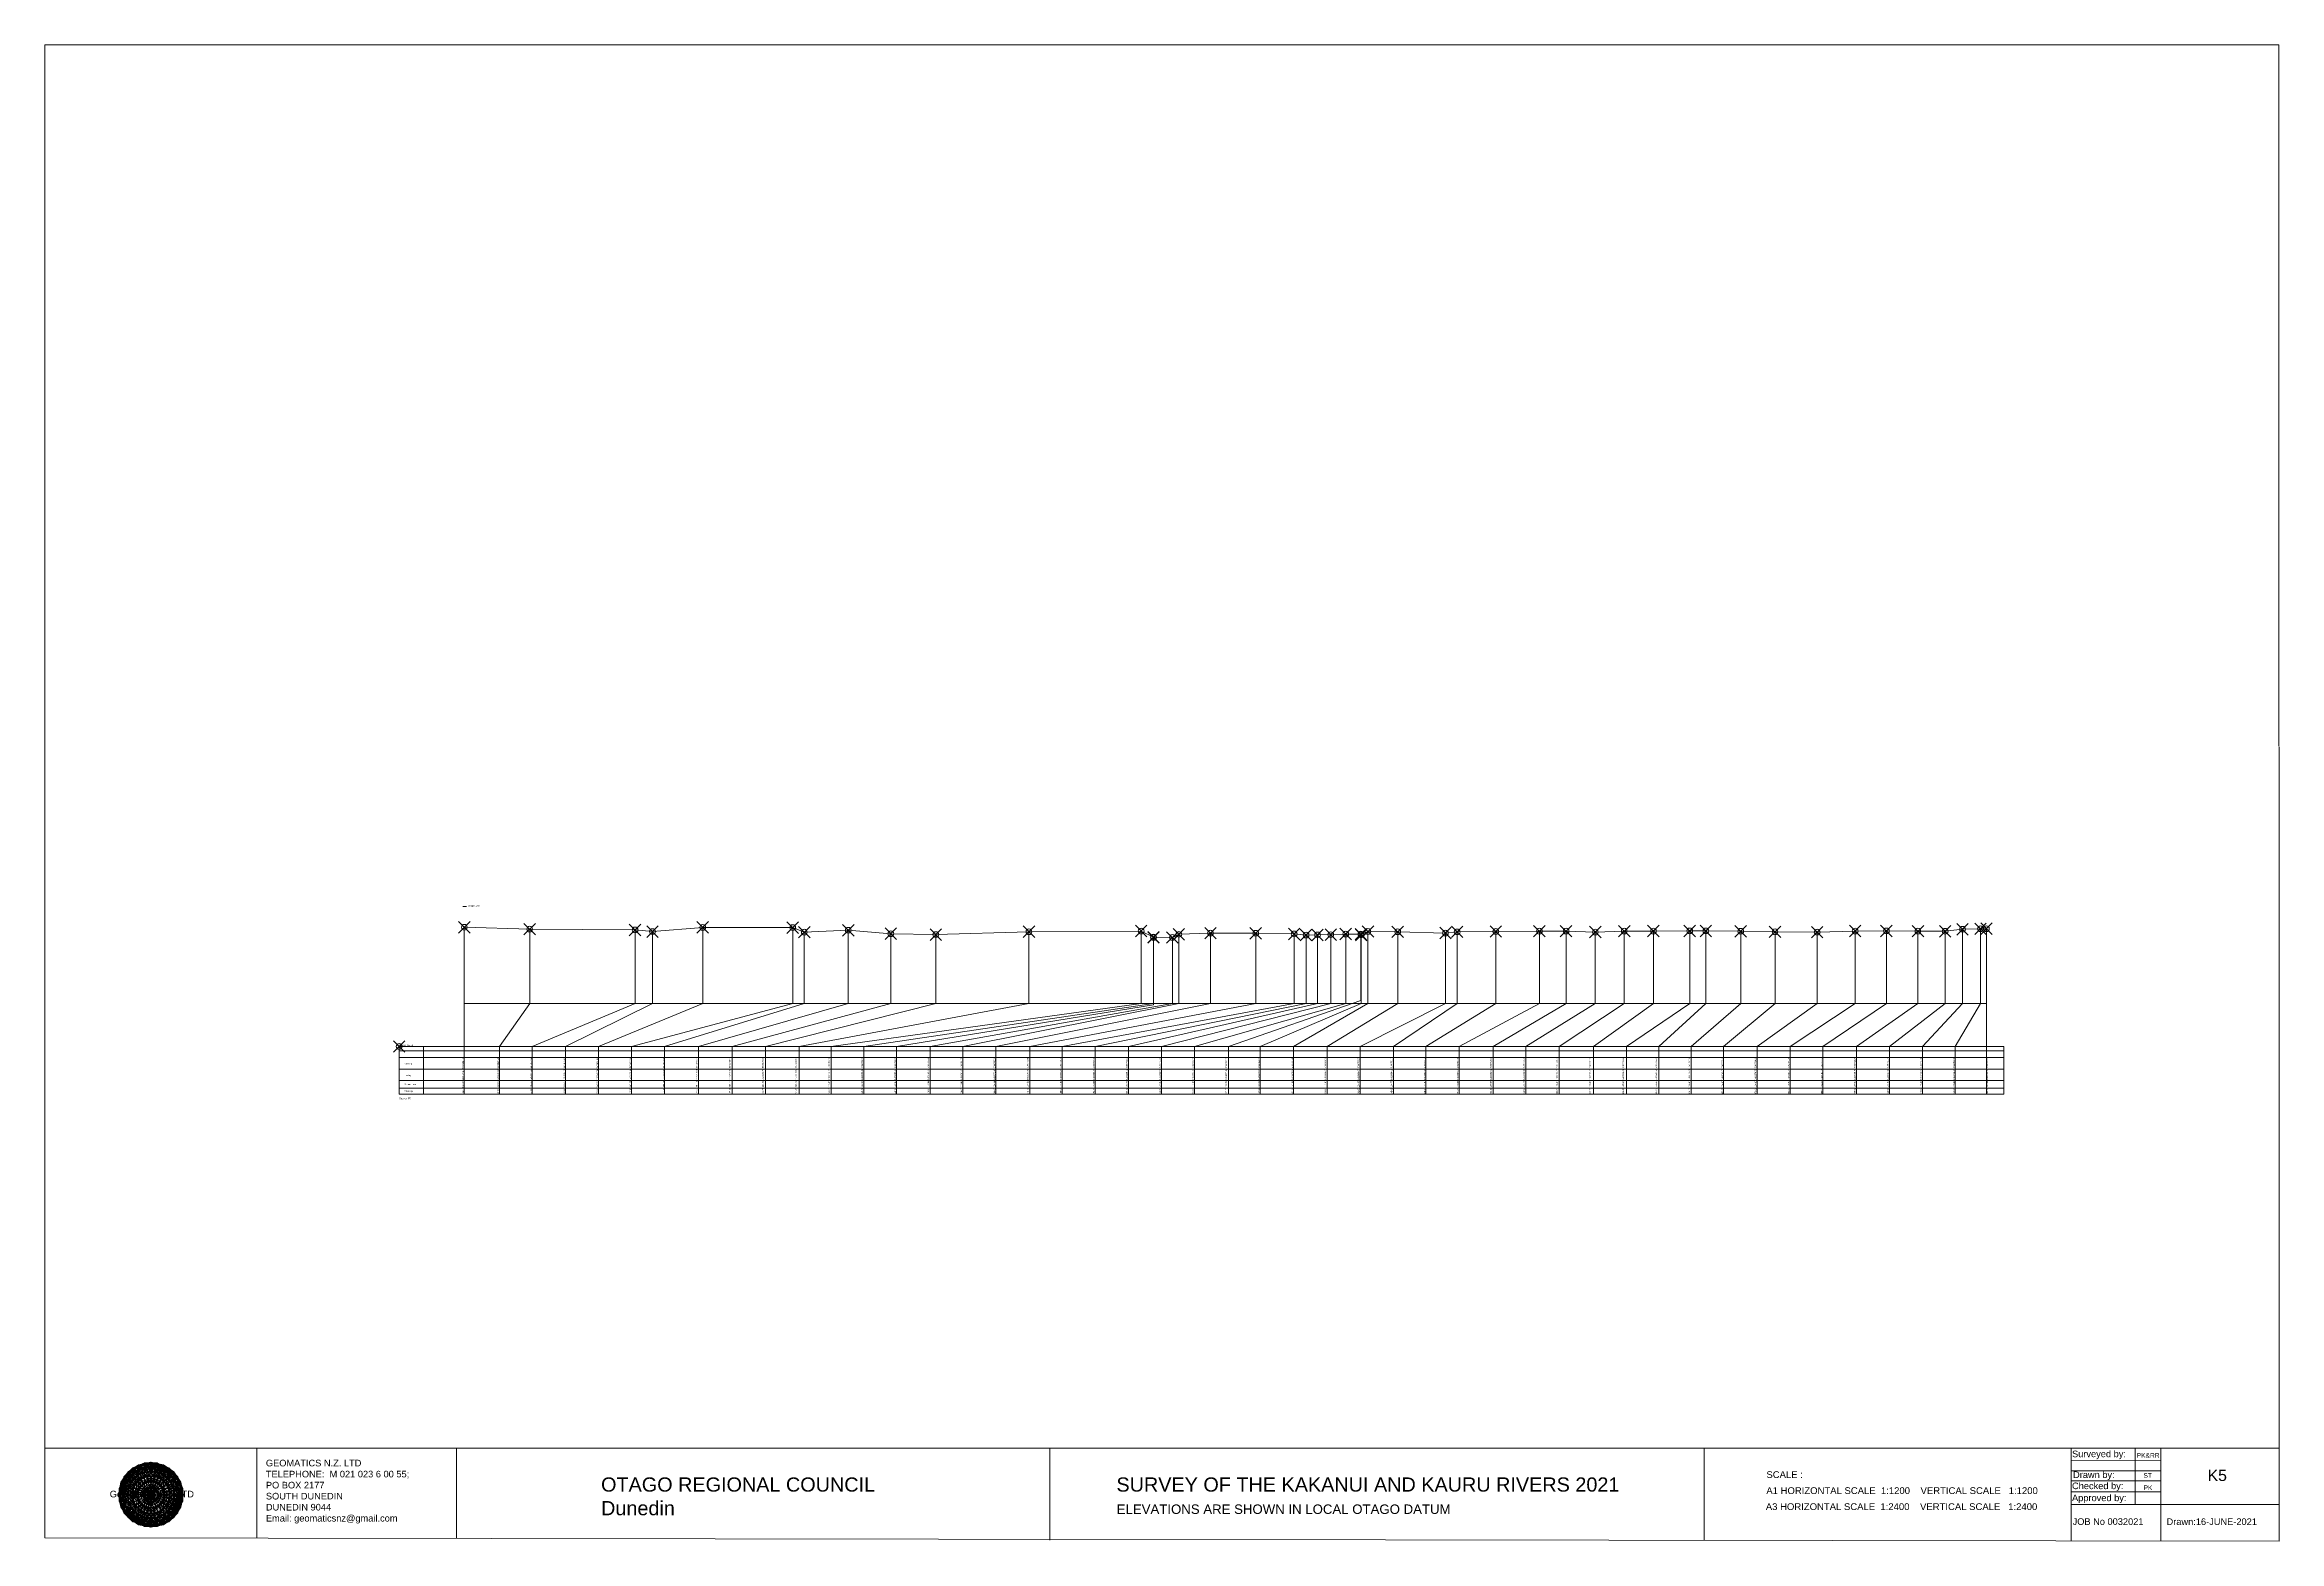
# Model space of a CAD drawing. Header units: millimetres. Extents: x -13548260 to 13046302109, y -19137686871 to 1424966580.
# Drawn here: x -10426309 to -9650710, y -26680 to 492613 of the extents above; entities that cross this region are included whole.
import ezdxf

# ---------------------------------------------------------------- set-up
doc = ezdxf.new("R2010")
doc.units = ezdxf.units.MM
doc.header["$PDMODE"] = 35
doc.header["$PDSIZE"] = 2000
doc.layers.get('0').update_dxf_attribs({"lineweight": 0})
doc.layers.add('geo', color=7, linetype='Continuous', lineweight=0)
doc.styles.get("Standard").update_dxf_attribs({"font": 'arial.ttf'})

# ---------------------------------------------------------------- blocks, each defined once
blk = doc.blocks.new('Geomatics_Circle_SPT')
at = {"layer": 'geo', "color": 2, "linetype": 'Continuous', "lineweight": 0}
for p, q in [((0, 25.2), (-25.2, 0)), ((-24.7, 4.9), (-4.9, 24.7)), ((-24.7, -4.9), (4.9, 24.7)), ((-9.7, 23.3), (-23.3, 9.6)), ((9.7, 23.3), (-23.3, -9.7)), ((-21, 14), (-14, 21)), ((-21, -14), (14, 21)), ((0, 0), (-17.8, 17.8)), ((-14, 21), (21, -14)), ((23.3, -9.7), (-9.7, 23.3)), ((-4.9, 24.7), (24.7, -4.9)), ((25.2, 0), (0, 25.2)), ((0, 0), (17.8, 17.8)), ((4.9, 24.7), (24.7, 4.9)), ((23.3, 9.7), (9.7, 23.3)), ((14, 21), (21, 14)), ((17.8, 18.1), (17.8, 18.1)), ((4.9, -24.7), (-24.7, 4.9)), ((-24.7, 0), (0, -24.7)), ((-23.3, 9.7), (9.7, -23.3)), ((14, -21), (-21, 14)), ((0, 0), (-17.8, -17.8)), ((21, 14), (-14, -21)), ((-9.7, -23.3), (23.3, 9.7)), ((24.7, 4.9), (-4.9, -24.7)), ((0, 0), (17.8, -17.8)), ((0, -24.8), (25.2, 0)), ((-4.9, -24.7), (-24.7, -4.9)), ((-23.3, -9.7), (-9.7, -23.3)), ((-14, -21), (-21, -14)), ((24.7, -4.9), (4.9, -24.7)), ((9.7, -23.3), (23.3, -9.7)), ((21, -14), (14, -21)), ((-17.8, -17.8), (-17.8, -17.8)), ((4.9, -24.7), (4.9, -24.7)), ((18.1, -17.8), (18.1, -17.8))]:
    blk.add_line(p, q, dxfattribs=at)
at = {"layer": 'geo', "color": 1, "linetype": 'Continuous', "lineweight": 0}
for p, q in [((-25.2, 0), (9.7, 23.3)), ((-25.2, 0), (-9.6, 23.3)), ((-4.9, 24.8), (-24.7, -4.9)), ((4.9, 24.7), (-24.7, 4.9)), ((14, 21), (-24.7, -4.9)), ((-14, 21), (-24.7, 4.9)), ((-23.3, 9.7), (0, 25.2)), ((-23.3, -9.6), (0, 25.2)), ((-23.3, -9.6), (17.8, 17.8)), ((-23.3, 9.7), (-17.8, 17.9)), ((-23.3, -9.6), (-17.8, 17.9)), ((-23.3, 9.7), (17.8, 17.8)), ((4.9, 24.8), (-21, -14)), ((-4.9, 24.7), (-21, 14)), ((14, 21), (-21, 14)), ((-14, 21), (-21, -14)), ((-17.9, 17.6), (-17.9, 17.6)), ((-17.8, 17.8), (9.7, 23.3)), ((-17.8, 17.8), (-9.6, 23.3)), ((-17.8, -17.8), (9.7, 23.3)), ((-17.8, -17.8), (-9.7, 23.3)), ((-9.7, -23.3), (-17.8, 17.8)), ((-17.8, 17.8), (9.7, -23.3)), ((-17.8, 17.8), (23.3, -9.6)), ((-17.8, 17.8), (23.3, 9.7)), ((4.9, 24.7), (-14, 21)), ((-4.9, 24.7), (-14, -20.9)), ((0, 0), (-14, 21)), ((-14, 21), (-4.9, -24.7)), ((-14, 21), (-14, 21)), ((24.7, -4.9), (-14, 21)), ((21, 14), (-14, 21)), ((-9.8, 23.1), (-9.8, 23.1)), ((-9.7, 23.3), (0, 25.2)), ((-9.7, 23.3), (0, -25.2)), ((-9.7, -23.3), (0, 25.2)), ((-9.6, 23.3), (17.8, -17.8)), ((-9.6, 23.3), (25.2, 0)), ((-9.6, 23.3), (17.8, 17.8)), ((-9.6, -23.3), (17.8, 17.9)), ((0, 0), (-4.9, 24.7)), ((-4.9, 24.7), (-4.9, 24.7)), ((21, -14), (-4.9, 24.7)), ((24.8, 4.9), (-4.9, 24.7)), ((14, 21), (-4.9, 24.7)), ((-0.2, 25.1), (-0.2, 25.1)), ((0, 25.2), (9.7, -23.3)), ((0, 25.2), (23.3, -9.7)), ((0, 25.2), (23.3, 9.7)), ((0, 25.2), (9.7, 23.3)), ((0, 0), (4.9, 24.7)), ((0, -25.2), (9.7, 23.3)), ((0, 0), (14, 21)), ((21, 14), (4.9, 24.8)), ((14, -21), (4.9, 24.7)), ((24.7, -4.9), (4.9, 24.7)), ((4.9, 24.7), (4.9, 24.7)), ((4.9, -24.7), (14, 21)), ((9.4, 23.3), (9.4, 23.3)), ((9.7, 23.3), (17.8, -17.8)), ((9.7, 23.3), (25.2, 0)), ((9.7, 23.3), (17.8, 17.9)), ((17.8, 17.8), (9.7, -23.3)), ((21, -14), (14, 21)), ((24.7, 4.9), (14, 21)), ((14, 21), (14, 21)), ((17.6, 17.9), (17.6, 17.9)), ((17.8, 17.8), (23.3, -9.7)), ((17.8, 17.8), (23.3, 9.7)), ((-25.2, 0), (23.3, 9.7)), ((-25.2, 0), (-23.3, 9.7)), ((-23.3, -9.7), (-25.2, 0)), ((-9.6, -23.3), (-25.2, 0)), ((9.7, -23.3), (-25.2, 0)), ((21, 14), (-24.7, 4.9)), ((-21, 14), (-24.7, -4.9)), ((0, 0), (-24.7, 4.9)), ((-24.7, 4.9), (-21, -14)), ((-24.7, 4.9), (-4.9, -24.7)), ((-24.7, 4.9), (14, -21)), ((-24.7, 4.9), (-24.7, 4.9)), ((0, 0), (-24.7, -4.9)), ((-17.8, -17.8), (-23.3, 9.7)), ((0, -25.2), (-23.3, 9.7)), ((-23.3, 9.7), (17.8, -17.8)), ((-23.3, 9.7), (25.2, 0)), ((-23.3, 9.4), (-23.3, 9.4)), ((-23.3, -9.7), (25.2, 0)), ((0, 0), (-21, 14)), ((-21, 14), (-14, -21)), ((-21, 14), (4.9, -24.7)), ((-21, 14), (-21, 14)), ((24.7, 4.9), (-21, 14)), ((0, 0), (-21, -14)), ((-17.8, -17.8), (23.3, 9.7)), ((-14, -21), (24.7, 4.9)), ((0, 0), (-14, -21)), ((25.2, 0), (-9.6, -23.3)), ((-4.9, -24.7), (21, 14)), ((0, 0), (-4.9, -24.7)), ((0, 0), (21, 14)), ((23.3, 9.7), (0, -25.2)), ((0, 0), (24.8, 4.9)), ((0, 0), (4.9, -24.7)), ((0, 0), (14, -21)), ((0, 0), (21, -14)), ((0, 0), (24.8, -4.9)), ((4.9, -24.7), (24.7, 4.9)), ((25.2, 0), (9.7, -23.3)), ((14, -21), (21, 14)), ((23.3, 9.7), (17.8, -17.8)), ((24.7, -4.9), (21, 14)), ((21, 14), (21, 14)), ((21, -14), (24.7, 4.9)), ((23.1, 9.8), (23.1, 9.8)), ((23.3, 9.7), (25.2, 0)), ((25.2, 0), (23.3, -9.6)), ((24.7, 4.9), (24.7, 4.9)), ((25.1, 0.2), (25.1, 0.2)), ((-25.2, 0), (23.3, -9.7)), ((-25.1, -0.2), (-25.1, -0.2)), ((-24.7, -4.9), (-24.7, -4.9)), ((-24.7, -4.9), (-14, -21)), ((-24.7, -4.9), (4.9, -24.7)), ((-24.7, -4.9), (21, -14)), ((-17.8, -17.8), (-23.3, -9.7)), ((0, -25.2), (-23.3, -9.6)), ((17.8, -17.8), (-23.3, -9.6)), ((-23.1, -9.8), (-23.1, -9.8)), ((-21, -14), (24.7, -4.9)), ((-21, -14), (-21, -14)), ((-21, -14), (-4.9, -24.7)), ((-21, -14), (14, -21)), ((23.3, -9.7), (-17.8, -17.8)), ((-14, -21), (21, -14)), ((-4.9, -24.7), (24.7, -4.9)), ((23.3, -9.6), (0, -25.2)), ((4.9, -24.7), (21, -14)), ((14, -21), (24.7, -4.9)), ((23.3, -9.6), (17.8, -17.8)), ((21, -14), (21, -14)), ((23.3, -9.4), (23.3, -9.4)), ((24.7, -4.9), (24.7, -4.9)), ((-9.6, -23.3), (-17.8, -17.8)), ((9.7, -23.3), (-17.8, -17.8)), ((-17.6, -17.9), (-17.6, -17.9)), ((-14, -21), (-14, -21)), ((-14, -21), (4.9, -24.7)), ((17.8, -17.8), (-9.7, -23.3)), ((0, -25.2), (-9.7, -23.3)), ((-9.4, -23.3), (-9.4, -23.3)), ((-4.9, -24.7), (14, -21)), ((-4.9, -24.7), (-4.9, -24.7)), ((9.7, -23.3), (0, -25.2)), ((0.2, -25.1), (0.2, -25.1)), ((4.9, -24.7), (4.9, -24.7)), ((17.8, -17.8), (9.7, -23.3)), ((9.8, -23.1), (9.8, -23.1)), ((14, -21), (14, -21)), ((17.9, -17.6), (17.9, -17.6))]:
    blk.add_line(p, q, dxfattribs=at)
at = {"layer": 'geo', "color": 114, "linetype": 'Continuous', "lineweight": 0}
for p, q in [((17.9, 17.8), (-25.2, 0)), ((-24.7, 4.9), (14, 21)), ((9.7, 23.3), (-23.3, 9.7)), ((-20.9, 14), (4.9, 24.7)), ((0, 25.2), (-17.8, 17.8)), ((-17.8, 17.8), (0, -25.2)), ((-14, 21), (-4.9, 24.7)), ((4.9, -24.7), (-14, 21)), ((0, 0), (-9.7, 23.3)), ((-4.9, 24.7), (14, -21)), ((17.8, -17.8), (0, 25.2)), ((0, 0), (9.7, 23.3)), ((4.9, 24.7), (21, -14)), ((23.3, -9.7), (9.7, 23.3)), ((14, 21), (24.7, -4.9)), ((25.2, 0), (17.8, 17.8)), ((-24.7, -4.9), (21, 14)), ((-14, -21), (-24.7, 4.9)), ((0, 0), (-23.3, 9.7)), ((-23.3, 9.7), (-9.7, -23.3)), ((0, 0), (-23.3, -9.7)), ((-4.9, -24.7), (-21, 14)), ((24.8, 4.9), (-20.9, -14)), ((0, 0), (-9.7, -23.3)), ((0, 0), (23.3, 9.7)), ((0, 0), (9.7, -23.3)), ((0, 0), (23.3, -9.7)), ((21, 14), (24.7, 4.9)), ((-25.2, 0), (-17.8, -17.8)), ((-21, -14), (-24.7, -4.9)), ((-17.8, -17.8), (25.2, 0)), ((24.8, -4.9), (-14, -21)), ((-9.6, -23.3), (23.3, -9.7)), ((21, -14), (-4.9, -24.8)), ((0, -25.2), (17.9, -17.8)), ((14, -21), (4.9, -24.8))]:
    blk.add_line(p, q, dxfattribs=at)
at = {"layer": 'geo', "color": 250, "linetype": 'Continuous', "lineweight": 0}
for p, q in [((-17.8, 17.8), (17.8, 17.8)), ((-17.8, -17.8), (-17.8, 17.8)), ((-14, 21), (-14, 21)), ((14, 21), (-14, 21)), ((-14, 20.9), (-14, -21)), ((-9.7, 23.3), (9.7, 23.3)), ((-9.7, -23.3), (-9.7, 23.3)), ((-4.9, 24.7), (4.9, 24.7)), ((-4.9, 24.7), (-4.9, -24.7)), ((0, 0), (0, 25.2)), ((4.9, 24.7), (4.9, -24.7)), ((9.7, -23.3), (9.7, 23.3)), ((14, 21), (14, -21)), ((17.8, -17.8), (17.8, 17.8)), ((0, 0), (-25.2, 0)), ((24.7, 4.9), (-24.7, 4.9)), ((-24.7, 4.9), (-24.7, -4.9)), ((-23.3, 9.7), (23.3, 9.7)), ((-23.3, 9.7), (-23.3, 9.7)), ((-23.3, -9.7), (-23.3, 9.7)), ((21, 14), (-21, 14)), ((-21, 14), (-21, -14)), ((0, 0), (0, -25.2)), ((0, 0), (25.2, 0)), ((21, 14), (21, 14)), ((21, -14), (21, 14)), ((23.3, 9.7), (23.3, -9.7)), ((24.7, 4.9), (24.7, 4.9)), ((24.7, -4.9), (24.7, 4.9)), ((-24.7, -4.9), (24.7, -4.9)), ((23.3, -9.7), (-23.3, -9.7)), ((-21, -14), (21, -14)), ((17.8, -17.8), (-17.8, -17.8)), ((-14, -21), (14, -21)), ((9.7, -23.3), (-9.7, -23.3)), ((-4.9, -24.7), (4.9, -24.7))]:
    blk.add_line(p, q, dxfattribs=at)
blk = doc.blocks.new('GeomaticsNZ TITLE BLOCK')
at = {"color": 7, "linetype": 'Continuous', "lineweight": 0}
for p, q in [((0, 94.9), (0, 1579.2)), ((0, 1579.2), (2363.4, 1579.2)), ((2363.4, 1579.2), (2364, 94.9)), ((2364, 94.9), (0, 94.9)), ((0, 94.9), (0, 0)), ((15.9, 94.9), (2364, 94.9)), ((224.3, 95.2), (224.3, -0.3)), ((2364, 94.9), (382.6, 94.9)), ((435.8, 95.2), (435.8, -0.7)), ((1063.4, 94.9), (1063.4, -2.4)), ((1755.4, 94.9), (1755.4, -2.6)), ((2143.9, 94.9), (2143.7, -3)), ((2211.5, 94.9), (2211.5, 36.1)), ((2238.6, 94.8), (2238.6, -3.2)), ((2364, -3.5), (2364, 94.9)), ((2143.9, 81.9), (2238.6, 81.7)), ((2143.9, 71), (2238.6, 71)), ((2143.6, 60.4), (2238.6, 60.4)), ((2143.8, 48.6), (2238.6, 48.6)), ((2143.8, 35.4), (2364, 35.3)), ((0, 0), (2364, -3.5))]:
    blk.add_line(p, q, dxfattribs=at)
at = {"color": 7, "linetype": 'Continuous', "lineweight": 0, "xscale": 1.36, "yscale": 1.36, "zscale": 1.36}
blk.add_blockref('Geomatics_Circle_SPT', (112.4, 45.7), dxfattribs=at)
at = {"color": 7, "linetype": 'Continuous', "lineweight": 0}
for s, p in [('PK&RR', (2213.2, 84.8)), ('ST', (2220.3, 63.6)), ('PK', (2220.4, 50.6))]:
    blk.add_text(s, height=5, dxfattribs=at).set_placement(p)
at = {"color": 7, "linetype": 'Continuous', "lineweight": 0, "attachment_point": 1}
for s, width, heights, insert, char_height in [('{\\C256;GEOMATICS N.Z. LTD                   \\PTELEPHONE:  M 021 023 6 00 55;\\PPO BOX 2177\\PSOUTH DUNEDIN\\PDUNEDIN 9044\\PEmail: geomaticsnz@gmail.com}', 3535.727, [94.7], (234, 82.7), 7), ('{\\C256;Surveyed by:}', 3535.727, [0], (2144.7, 92.4), 7), ('{\\C256;Geomatics N.Z. LTD                   }', 125.079, [15.8], (68.8, 49.9), 7), ('{\\C256;OTAGO REGIONAL COUNCIL\\PDunedin}', 3535.727, [0], (588.6, 64), 15), ('{\\C256;SURVEY OF THE KAKANUI AND KAURU RIVERS 2021}', 3535.727, [0], (1133.8, 64), 15), ('{\\C256;Checked by:}', 3535.727, [0], (2144.7, 58.6), 7), ('{\\C256;Drawn by:}', 3535.727, [0], (2145.8, 70.4), 7), ('{\\C256;ELEVATIONS ARE SHOWN IN LOCAL OTAGO DATUM}', 3535.727, [0], (1134.1, 35.4), 10), ('{\\C256;Approved by:}', 3535.727, [0], (2144.7, 45.9), 7), ('{\\C256;JOB No 0032021}', 3535.727, [0], (2145.3, 20.8), 7), ('{\\C256;Drawn:16-JUNE-2021}', 3535.727, [0], (2244.7, 20.7), 7)]:
    blk.add_mtext_dynamic_manual_height_columns(s, width=width, gutter_width=159, heights=heights, dxfattribs=dict(at, insert=insert, char_height=char_height))

msp = doc.modelspace()

# ---------------------------------------------------------------- linework, layer by layer
at = {"color": 1, "linetype": 'Continuous', "lineweight": 0}
msp.add_line((-10281214.561, 193596.237), (-10279922.595, 193596.237), dxfattribs=at)
at = {"color": 7}
for p, q in [((-10280659.332, 186365), (-10280659.332, 159896.811)), ((-10197926.363, 186329), (-10197926.363, 159896.811)), ((-10166685.511, 186251), (-10166685.511, 159896.811)), ((-10257981.899, 185736), (-10257981.899, 159896.811)), ((-10221408.313, 185448), (-10221408.313, 159896.811)), ((-10215349.025, 184868), (-10215349.025, 159896.811)), ((-10162654.491, 184691), (-10162654.491, 159896.811)), ((-10147401.987, 185332), (-10147401.987, 159896.811)), ((-10132611.808, 184143), (-10132611.808, 159896.811)), ((-10117003.673, 183824), (-10117003.673, 159896.811)), ((-10084683.705, 184825), (-10084683.705, 159896.811)), ((-10045726.491, 185057), (-10045726.491, 159896.811)), ((-10041460.219, 182948), (-10041460.219, 159896.811)), ((-10041437.016, 182808), (-10041437.016, 159896.811)), ((-10034909.149, 182838), (-10034909.149, 159896.811)), ((-10032652.986, 183928), (-10032652.986, 159896.811)), ((-10021684.139, 184339), (-10021684.139, 159896.811)), ((-10005984.426, 184300), (-10005984.426, 159896.811)), ((-9992645.659, 184050), (-9992645.659, 159896.811)), ((-9988502.412, 183811), (-9988502.412, 159896.811)), ((-9984520.789, 183811), (-9984520.789, 159896.811)), ((-9979930.612, 183811), (-9979930.612, 159896.811)), ((-9974741.066, 184021), (-9974741.066, 159896.811)), ((-9969508.754, 183982), (-9969508.754, 160941.186)), ((-9969378.326, 183702), (-9969378.326, 159896.811)), ((-9967015.854, 184922), (-9967015.854, 159896.811)), ((-9956706.331, 184812), (-9956706.331, 159896.811)), ((-9940128.75, 184373), (-9940128.75, 159896.811)), ((-9936059.803, 184773), (-9936059.803, 159896.811)), ((-9922642.31, 184914), (-9922642.31, 159896.811)), ((-9907538.972, 185035), (-9907538.972, 159896.811)), ((-9898272.087, 185045), (-9898272.087, 159896.811)), ((-9888107.786, 184726), (-9888107.786, 159896.811)), ((-9878071.32, 185046), (-9878071.32, 159896.811)), ((-9867964.445, 185077), (-9867964.445, 159896.811)), ((-9855336.3, 185098), (-9855336.3, 159896.811)), ((-9849743.475, 185108), (-9849743.475, 159896.811)), ((-9837633.093, 184999), (-9837633.093, 159896.811)), ((-9825744.628, 184799), (-9825744.628, 159896.811)), ((-9811117.817, 184690), (-9811117.817, 159896.811)), ((-9797936.053, 185071), (-9797936.053, 159896.811)), ((-9787082.776, 185101), (-9787082.776, 159896.811)), ((-9776120.539, 185012), (-9776120.539, 159896.811)), ((-9766697.767, 184972), (-9766697.767, 159896.811)), ((-9760649.621, 185683), (-9760649.621, 159896.811)), ((-9754433.866, 185833), (-9754433.866, 159896.811)), ((-9752363.023, 185883), (-9752363.023, 128457.071)), ((-10280659.332, 159896.811), (-9752363.023, 159896.811)), ((-10280659.332, 159896.811), (-10280659.332, 128457.071)), ((-10257981.899, 159896.811), (-10268436.984, 145000)), ((-10221408.313, 159896.811), (-10257097.599, 145000)), ((-10215349.025, 159896.811), (-10245523.38, 145000)), ((-10197926.363, 159896.811), (-10234090.758, 145000)), ((-10166685.511, 159896.811), (-10222606.432, 145000)), ((-10211151.651, 145000), (-10162654.491, 159896.811)), ((-10147401.987, 159896.811), (-10199381.383, 145000)), ((-10187640.328, 145000), (-10132611.808, 159896.811)), ((-10117003.673, 159896.811), (-10176141.85, 145000)), ((-10164487.978, 145000), (-10084683.705, 159896.811)), ((-10045726.491, 159896.811), (-10153323.726, 145000)), ((-10142024.373, 145000), (-10041437.016, 159896.811)), ((-10041437.016, 159493.074), (-10130656.376, 145000)), ((-10034909.149, 159896.811), (-10118924.44, 145000)), ((-10107640.637, 145000), (-10032652.986, 159896.811)), ((-10096133.252, 145000), (-10021684.139, 159896.811)), ((-10005984.426, 159896.811), (-10084412.268, 145000)), ((-10073182.181, 145000), (-9992645.659, 159896.811)), ((-9988502.412, 159896.811), (-10061762.323, 145000)), ((-10050138.385, 145000), (-9984520.789, 159896.811)), ((-10041437.016, 159896.811), (-10041437.016, 159493.074)), ((-9979930.612, 159896.811), (-10038700.588, 145000)), ((-9974741.066, 159896.811), (-10027208.286, 145000)), ((-9969508.754, 160941.186), (-10015372.14, 145000)), ((-9969378.326, 159896.811), (-10004442.057, 145000)), ((-9967015.854, 159896.811), (-9992918.043, 145000)), ((-9956706.331, 159896.811), (-9981189.628, 145000)), ((-9940128.75, 159896.811), (-9969693.549, 145000)), ((-9936059.803, 159896.811), (-9958197.482, 145000)), ((-9922642.31, 159896.811), (-9946907.971, 145000)), ((-9907538.972, 159896.811), (-9935369.106, 145000)), ((-9898272.087, 159896.811), (-9923578.189, 145000)), ((-9888107.786, 159896.811), (-9912264.552, 145000)), ((-9878071.32, 159896.811), (-9900696.163, 145000)), ((-9867964.445, 159896.811), (-9888776.776, 145000)), ((-9855336.3, 159896.811), (-9877308.911, 145000)), ((-9849743.475, 159896.811), (-9866051.867, 145000)), ((-9837633.093, 159896.811), (-9854862.79, 145000)), ((-9825744.628, 159896.811), (-9843598.148, 145000)), ((-9811117.817, 159896.811), (-9831972.667, 145000)), ((-9797936.053, 159896.811), (-9820522.507, 145000)), ((-9787082.776, 159896.811), (-9809185.899, 145000)), ((-9776120.539, 159896.811), (-9797506.191, 145000)), ((-9766697.767, 159896.811), (-9786030.717, 145000)), ((-9760649.621, 159896.811), (-9774531.495, 145000)), ((-9754433.866, 159896.811), (-9763260.055, 145000)), ((-10303277.688, 145000), (-9746336.878, 145000)), ((-10268436.984, 128457.071), (-10268436.984, 145000)), ((-10257097.599, 128457.071), (-10257097.599, 145000)), ((-10245523.38, 128457.071), (-10245523.38, 145000)), ((-10234090.758, 128457.071), (-10234090.758, 145000)), ((-10222606.432, 128457.071), (-10222606.432, 145000)), ((-10211151.651, 128457.071), (-10211151.651, 145000)), ((-10199381.383, 128457.071), (-10199381.383, 145000)), ((-10187640.328, 128457.071), (-10187640.328, 145000)), ((-10176141.85, 128457.071), (-10176141.85, 145000)), ((-10164487.978, 128457.071), (-10164487.978, 145000)), ((-10153323.726, 128457.071), (-10153323.726, 145000)), ((-10142024.373, 128457.071), (-10142024.373, 145000)), ((-10130656.376, 128457.071), (-10130656.376, 145000)), ((-10118924.44, 128457.071), (-10118924.44, 145000)), ((-10107640.637, 128457.071), (-10107640.637, 145000)), ((-10096133.252, 128457.071), (-10096133.252, 145000)), ((-10084412.268, 128457.071), (-10084412.268, 145000)), ((-10073182.181, 128457.071), (-10073182.181, 145000)), ((-10061762.323, 128457.071), (-10061762.323, 145000)), ((-10050138.385, 128457.071), (-10050138.385, 145000)), ((-10038700.588, 128457.071), (-10038700.588, 145000)), ((-10027208.286, 128457.071), (-10027208.286, 145000)), ((-10015372.14, 128457.071), (-10015372.14, 145000)), ((-10004442.057, 128457.071), (-10004442.057, 145000)), ((-9992918.043, 128457.071), (-9992918.043, 145000)), ((-9981189.628, 128457.071), (-9981189.628, 145000)), ((-9969693.549, 128457.071), (-9969693.549, 145000)), ((-9958197.482, 128457.071), (-9958197.482, 145000)), ((-9946907.971, 128457.071), (-9946907.971, 145000)), ((-9935369.106, 128457.071), (-9935369.106, 145000)), ((-9923578.189, 128457.071), (-9923578.189, 145000)), ((-9912264.552, 128457.071), (-9912264.552, 145000)), ((-9900696.163, 128457.071), (-9900696.163, 145000)), ((-9888776.776, 128457.071), (-9888776.776, 145000)), ((-9877308.911, 128457.071), (-9877308.911, 145000)), ((-9866051.867, 128457.071), (-9866051.867, 145000)), ((-9854862.79, 128457.071), (-9854862.79, 145000)), ((-9843598.148, 128457.071), (-9843598.148, 145000)), ((-9831972.667, 128457.071), (-9831972.667, 145000)), ((-9820522.507, 128457.071), (-9820522.507, 145000)), ((-9809185.899, 128457.071), (-9809185.899, 145000)), ((-9797506.191, 128457.071), (-9797506.191, 145000)), ((-9786030.717, 128457.071), (-9786030.717, 145000)), ((-9774531.495, 128457.071), (-9774531.495, 145000)), ((-9763260.055, 128457.071), (-9763260.055, 145000))]:
    msp.add_line(p, q, dxfattribs=at)
at = {"color": 7, "lineweight": 0}
for p, q in [((-10303277.688, 145000), (-10303277.688, 128457.071)), ((-10303277.688, 143485.828), (-9746336.878, 143485.828)), ((-10303277.688, 141179.062), (-9746336.878, 141179.062)), ((-10294841.053, 145000), (-10294841.053, 128457.071)), ((-9746336.878, 128457.071), (-9746336.878, 145000)), ((-10303277.688, 137113.666), (-9746336.878, 137113.666)), ((-10303277.688, 133169.459), (-9746336.878, 133169.459)), ((-10303277.688, 130596.644), (-9746336.878, 130596.644)), ((-10303277.688, 128457.071), (-9746336.878, 128457.071))]:
    msp.add_line(p, q, dxfattribs=at)
at = {"color": 1}
msp.add_lwpolyline([(-10280659.332, 186365), (-10257981.899, 185736), (-10221408.313, 185448), (-10215349.025, 184868), (-10197926.363, 186329), (-10166685.511, 186251), (-10162654.491, 184691), (-10147401.987, 185332), (-10132611.808, 184143), (-10117003.673, 183824), (-10084683.705, 184825), (-10045726.491, 185057), (-10041460.219, 182948), (-10041460.219, 182948), (-10034909.149, 182838), (-10032652.986, 183928), (-10021684.139, 184339), (-10005984.426, 184300), (-9992645.659, 184050), (-9988502.412, 183671), (-9984520.789, 183701), (-9979930.612, 183811), (-9974741.066, 184021), (-9969508.754, 183982), (-9969378.326, 183702), (-9967015.854, 184922), (-9956706.331, 184812), (-9940128.75, 184373), (-9936059.803, 184773), (-9922642.31, 184914), (-9907538.972, 185035), (-9898272.087, 185045), (-9888107.786, 184726), (-9878071.32, 185046), (-9867964.445, 185077), (-9855336.3, 185098), (-9849743.475, 185108), (-9837633.093, 184999), (-9825744.628, 184799), (-9811117.817, 184690), (-9797936.053, 185071), (-9787082.776, 185101), (-9776120.539, 185012), (-9766697.767, 184972), (-9760649.621, 185683), (-9754433.866, 185833), (-9752363.023, 185883)], dxfattribs=at)
at = {"color": 7}
for p in [(-10280659.332, 186365), (-10257981.899, 185736), (-10221408.313, 185448), (-10215349.025, 184868), (-10197926.363, 186329), (-10166685.511, 186251), (-10162654.491, 184691), (-10147401.987, 185332), (-10084683.705, 184825), (-10045726.491, 185057), (-10021684.139, 184339), (-10005984.426, 184300), (-9967015.854, 184922), (-9956706.331, 184812), (-9940128.75, 184373), (-9936059.803, 184773), (-9922642.31, 184914), (-9907538.972, 185035), (-9898272.087, 185045), (-9888107.786, 184726), (-9878071.32, 185046), (-9867964.445, 185077), (-9855336.3, 185098), (-9849743.475, 185108), (-9837633.093, 184999), (-9825744.628, 184799), (-9811117.817, 184690), (-9797936.053, 185071), (-9787082.776, 185101), (-9776120.539, 185012), (-9766697.767, 184972), (-9760649.621, 185683), (-9754433.866, 185833), (-9752363.023, 185883), (-10132611.808, 184143), (-10117003.673, 183824), (-10041460.219, 182948), (-10041437.016, 182808), (-10034909.149, 182838), (-10032652.986, 183928), (-9992645.659, 184050), (-9988502.412, 183671), (-9984520.789, 183701), (-9979930.612, 183811), (-9974741.066, 184021), (-9969508.754, 183982), (-9969378.326, 183702)]:
    msp.add_point(p, dxfattribs=at)
at = {"color": 7, "lineweight": 0}
msp.add_point((-10303277.688, 144999.998), dxfattribs=at)

# ---------------------------------------------------------------- block references
at = {"color": 7, "lineweight": 0, "xscale": 328.0893611588879, "yscale": 328.0893611588879, "zscale": 328.0893611588879}
msp.add_blockref('GeomaticsNZ TITLE BLOCK', (-10426309.109, -25517.453), dxfattribs=at)

# ---------------------------------------------------------------- texts
at = {"linetype": 'Continuous', "lineweight": 0}
msp.add_text('Ground Level', height=500, dxfattribs=at).set_placement((-10279319.42, 193574.033))
at = {"color": 7, "lineweight": 0}
for s, height, p in [('DATUM 145.00', 500, (-10303277.674, 145176.553)), ('Ground Level', 500, (-10301422.355, 131604.404)), ('Easting', 500, (-10301444.1, 134732.596)), ('Northing', 500, (-10301441.639, 138778.378)), ('Section K5', 601.4869, (-10303277.688, 126712.008)), ('Chainage', 500, (-10301419.483, 129294.064)), ('SCALE :  ', 2361.2187, (-9828728.662, -4728.688)), ('K5', 3935.3645, (-9675616.477, -5762.706)), ('A3 HORIZONTAL SCALE  1:2400    VERTICAL SCALE   1:2400 ', 2361.21869, (-9828930.035, -15842.361)), ('A1 HORIZONTAL SCALE  1:1200    VERTICAL SCALE   1:1200 ', 2361.21869, (-9828752.817, -10285.524))]:
    msp.add_text(s, height=height, dxfattribs=at).set_placement(p)
at = {"color": 7}
for s, p in [('1.08     186.37  1423122.01  5003854.10', (-10280805.433, 128381.014)), ('23.76   185.74  1423145.38  5003848.43', (-10268672.583, 128436.608)), ('60.33   185.45  1423180.54  5003838.36', (-10257187.881, 128430.809)), ('66.39   184.87  1423186.33  5003836.57', (-10245703.179, 128430.809)), ('83.81   186.33  1423203.09  5003831.81', (-10234218.476, 128428.763)), ('115.05  186.25  1423233.04  5003822.92', (-10222733.774, 128381.014)), ('119.08  184.69  1423236.95  5003821.93', (-10211249.071, 128381.014)), ('134.34  185.33  1423251.61  5003817.72', (-10199764.369, 128381.014)), ('149.13  184.14  1423265.78  5003813.48', (-10188279.667, 128381.014)), ('164.73  183.82  1423280.79  5003809.20', (-10176794.964, 128381.014)), ('197.05  184.83  1423311.82  5003800.16', (-10165310.262, 128381.014)), ('236.01  185.06  1423349.23  5003789.29', (-10153825.56, 128436.608)), ('240.28  182.95  1423353.48  5003788.63', (-10142340.857, 128436.608)), ('240.30  182.81  1423353.53  5003788.72', (-10130856.155, 128436.608)), ('246.83  182.84  1423359.73  5003786.66', (-10119371.453, 128436.608)), ('249.08  183.93  1423361.83  5003785.80', (-10107886.75, 128436.608)), ('260.05  184.34  1423372.45  5003783.04', (-10096402.048, 128436.608)), ('275.75  184.30  1423387.46  5003778.43', (-10084917.345, 128436.608)), ('289.09  184.05  1423400.31  5003774.85', (-10073432.643, 128436.608)), ('293.24  183.67  1423404.25  5003773.56', (-10061947.941, 128436.608)), ('297.22  183.70  1423408.12  5003772.61', (-10050463.238, 128436.608)), ('301.81  183.81  1423412.58  5003771.51', (-10038978.536, 128427.74)), ('307.00  184.02  1423417.43  5003769.60', (-10027493.834, 128427.74)), ('312.23  183.98  1423422.44  5003768.09', (-10016009.131, 128427.74)), ('312.36  183.70  1423422.57  5003768.07', (-10004524.429, 128427.74)), ('314.72  184.92  1423424.85  5003767.45', (-9993039.726, 128427.74)), ('325.03  184.81  1423434.63  5003764.16', (-9981555.024, 128427.74)), ('341.61  184.37  1423450.06  5003757.87', (-9970070.322, 128427.74)), ('345.68  184.77  1423454.68  5003759.17', (-9958585.619, 128427.74)), ('359.10  184.91  1423467.45  5003755.03', (-9947100.917, 128427.74)), ('374.20  185.04  1423482.03  5003751.08', (-9935616.215, 128427.74)), ('383.47  185.05  1423491.02  5003748.81', (-9924131.512, 128427.74)), ('393.63  184.73  1423500.84  5003746.18', (-9912646.81, 128427.74)), ('403.67  185.05  1423510.81  5003744.54', (-9901162.108, 128448.204)), ('413.77  185.08  1423520.33  5003741.07', (-9889677.405, 128448.204)), ('426.40  185.10  1423532.08  5003736.24', (-9878192.703, 128448.204)), ('431.99  185.11  1423537.61  5003735.23', (-9866708, 128448.204)), ('444.10  185.00  1423549.08  5003731.30', (-9855223.298, 128448.204)), ('455.99  184.80  1423560.62  5003728.41', (-9843738.596, 128448.204)), ('470.62  184.69  1423574.75  5003724.62', (-9832253.893, 128448.204)), ('483.80  185.07  1423587.24  5003720.36', (-9820769.191, 128448.204)), ('494.65  185.10  1423597.89  5003718.12', (-9809284.489, 128448.204)), ('505.62  185.01  1423608.33  5003714.76', (-9797799.786, 128428.081)), ('515.04  184.97  1423617.28  5003711.79', (-9786315.084, 128428.081)), ('521.09  185.68  1423623.20  5003710.49', (-9774830.381, 128428.081)), ('527.30  185.83  1423629.32  5003709.28', (-9763345.679, 128428.081)), ('529.37  185.88  1423630.97  5003707.53', (-9751860.977, 128428.081))]:
    msp.add_text(s, height=500, rotation=90, dxfattribs=at).set_placement(p)

doc.saveas('drawing.dxf')
